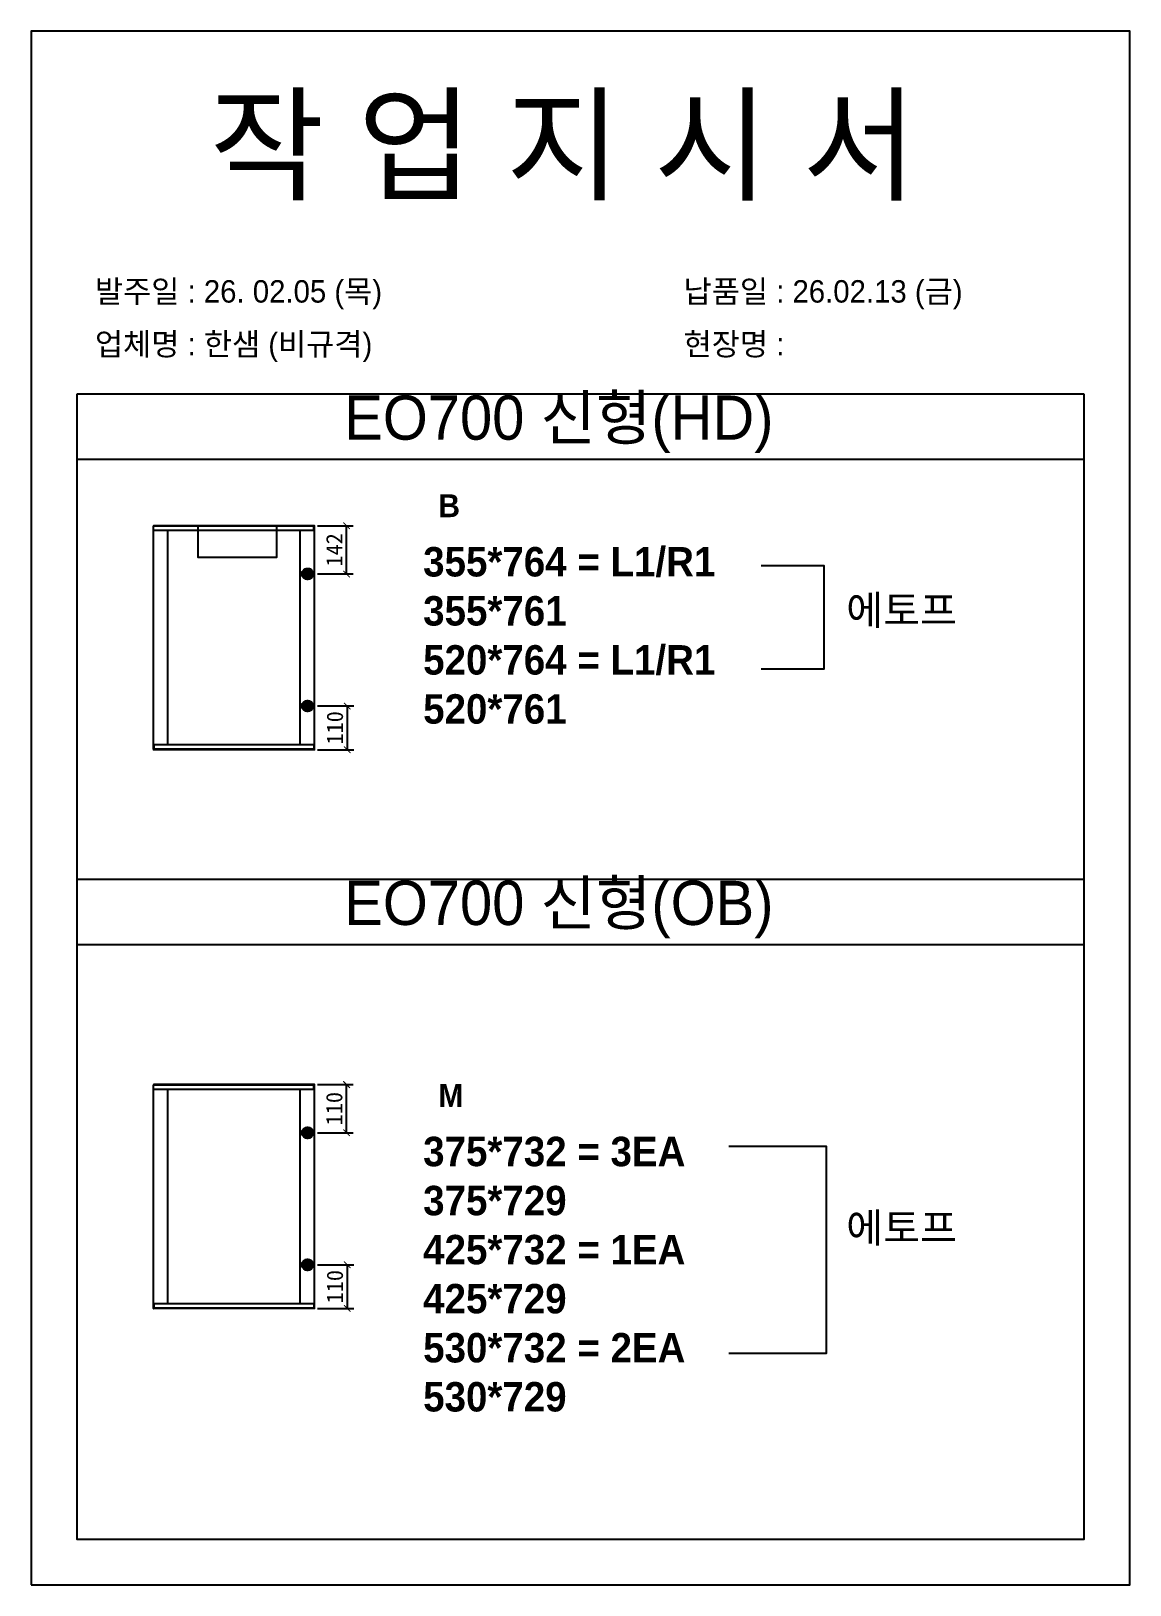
# Model space of a CAD drawing. Header units: millimetres. Extents: x -44117 to 256353, y -2095463 to 65325.
# Drawn here: x 110609 to 112289, y -697853 to -695477 of the extents above; entities that cross this region are included whole.
import ezdxf

# ---------------------------------------------------------------- set-up
doc = ezdxf.new("R2010")
doc.units = ezdxf.units.MM
doc.header["$LTSCALE"] = 10
doc.layers.add('Layer1', color=7, linetype='Continuous', lineweight=70)
doc.styles.add('MtX_Gulim', font='')
doc.styles.get('MtX_Gulim').set_extended_font_data('Gulim', bold=True)
doc.dimstyles.new('ISO-25', dxfattribs={"dimtxt": 2.5, "dimasz": 2.5, "dimexe": 1, "dimexo": 1, "dimtad": 1, "dimtxsty": 'Standard', "dimblk": 'ARCHTICK', "dimcen": 2.5, "dimadec": 0, "dimazin": 0, "dimtfac": 1, "dimtmove": 0, "dimatfit": 3, "dimfxl": 0, "dimarcsym": 0})

msp = doc.modelspace()

# ---------------------------------------------------------------- texts
at = {"linetype": 'Continuous', "style": 'MtX_Gulim'}
for s, p in [('B', (111231.4088, -696220.15977)), ('M', (111231.4088, -697121.89776))]:
    msp.add_text(s, height=35.04934, dxfattribs=at).set_placement(p)
at = {"attachment_point": 1}
for s, width, gutter_width, heights, insert, char_height in [('{\\fGulim|b0|i0|c129|p50;작 업 지 시 서}', 3307.3198183, 12.5, [-155.84554], (110881.54481, -695581.03212), 140), ('\\pt11;{\\fGulim|b0|i0|c129|p50;발주일 : 26. 02.05 (목)}', 3307.3198183, 12.5, [34.50412], (110706.33545, -695857.75254), 34.3), ('{\\fGulim|b0|i0|c129|p50;납품일 : 26.02.13 (금)}', 3307.3198183, 12.5, [35.09023], (111606.31344, -695857.75254), 34.3), ('{\\fGulim|b0|i0|c129|p50;업체명 : 한샘 (비규격)}', 3307.3198183, 12.5, [36.11279], (110706.33545, -695938.40871), 34.3), ('{\\fGulim|b0|i0|c129|p50;현장명 : }', 3307.3198183, 12.5, [-38.2735], (111606.31344, -695938.40871), 34.3), ('{\\fGulim|b0|i0|c129|p50;EO700 신형(HD)}', 1597.0710432, 6.03612, [-85.06834], (111087.57113, -696034.08651), 67.6045736), ('{\\f굴림|b1|i0|c129|p50;355*764 = L1/R1\\P\\C1;355*761\\P\\C256;520*764 = L1/R1\\P\\C1;520*761}', 13607.1496112, 175, [-279.70238], (111208.18164, -696265.84681), 45), ('{\\f굴림|b1|i0|c129|p50;에토프}', 13607.1496112, 175, [-50.05952], (111855.00247, -696340.02217), 45), ('{\\fGulim|b0|i0|c129|p50;EO700 신형(OB)}', 1597.0710432, 6.03612, [-85.06834], (111087.57113, -696776.15783), 67.6045736), ('{\\f굴림|b1|i0|c129|p50;375*732 = 3EA\\P\\C1;375*729\\P\\C256;425*732 = 1EA\\P\\C1;425*729\\P\\C256;530*732 = 2EA\\P\\C1;530*729}', 13607.1496112, 175, [-421.60714], (111208.18164, -697167.5848), 45), ('{\\f굴림|b1|i0|c129|p50;에토프}', 13607.1496112, 175, [-50.05952], (111855.00247, -697284.26772), 45)]:
    msp.add_mtext_dynamic_manual_height_columns(s, width=width, gutter_width=gutter_width, heights=heights, dxfattribs=dict(at, insert=insert, char_height=char_height))

# ---------------------------------------------------------------- blocks, each defined once
blk = doc.blocks.new('_ArchTick')
at = {"color": 0, "linetype": 'ByBlock', "const_width": 0.15}
blk.add_lwpolyline([(-0.5, -0.5), (0.5, 0.5)], dxfattribs=at)
blk = doc.blocks.new('*D4752')
at = {"color": 0, "lineweight": -2}
for p, q in [((111046.5, -696233.4), (111101.1, -696233.4)), ((111091.1, -696307), (111091.1, -696233.4)), ((111046.5, -696307), (111101.1, -696307))]:
    blk.add_line(p, q, dxfattribs=at)
at = {"layer": 'Defpoints', "color": 0}
for p in [(111031.5, -696233.4), (111091.1, -696233.4), (111031.5, -696307)]:
    blk.add_point(p, dxfattribs=at)
at = {"color": 0, "lineweight": -2, "xscale": 10, "yscale": 10, "zscale": 10}
for p, rotation in [((111091.1, -696233.4), 90), ((111091.1, -696307), 270)]:
    blk.add_blockref('_ArchTick', p, dxfattribs=dict(at, rotation=rotation))
at = {"color": 0, "insert": (111072.3, -696270.2), "char_height": 25, "attachment_point": 5, "rotation": 90}
blk.add_mtext('142', dxfattribs=at)
blk = doc.blocks.new('*D4753')
at = {"color": 0, "lineweight": -2}
for p, q in [((111046.5, -696508.9), (111102.1, -696508.9)), ((111092.1, -696508.9), (111092.1, -696575.7)), ((111046.5, -696575.7), (111102.1, -696575.7))]:
    blk.add_line(p, q, dxfattribs=at)
at = {"layer": 'Defpoints', "color": 0}
for p in [(111031.5, -696508.9), (111031.5, -696575.7), (111092.1, -696575.7)]:
    blk.add_point(p, dxfattribs=at)
at = {"color": 0, "lineweight": -2, "xscale": 10, "yscale": 10, "zscale": 10}
for p, rotation in [((111092.1, -696508.9), 90), ((111092.1, -696575.7), 270)]:
    blk.add_blockref('_ArchTick', p, dxfattribs=dict(at, rotation=rotation))
at = {"color": 0, "insert": (111073.3, -696542.3), "char_height": 25, "attachment_point": 5, "rotation": 90}
blk.add_mtext('110', dxfattribs=at)
blk = doc.blocks.new('*D4754')
at = {"color": 0, "lineweight": -2}
for p, q in [((111046.5, -697087.8), (111101.1, -697087.8)), ((111091.1, -697161.5), (111091.1, -697087.8)), ((111046.5, -697161.5), (111101.1, -697161.5))]:
    blk.add_line(p, q, dxfattribs=at)
at = {"layer": 'Defpoints', "color": 0}
for p in [(111031.5, -697087.8), (111091.1, -697087.8), (111031.5, -697161.5)]:
    blk.add_point(p, dxfattribs=at)
at = {"color": 0, "lineweight": -2, "xscale": 10, "yscale": 10, "zscale": 10}
for p, rotation in [((111091.1, -697087.8), 90), ((111091.1, -697161.5), 270)]:
    blk.add_blockref('_ArchTick', p, dxfattribs=dict(at, rotation=rotation))
at = {"color": 0, "insert": (111072.3, -697124.6), "char_height": 25, "attachment_point": 5, "rotation": 90}
blk.add_mtext('110', dxfattribs=at)
blk = doc.blocks.new('*D4755')
at = {"color": 0, "lineweight": -2}
for p, q in [((111046.5, -697363.3), (111102.1, -697363.3)), ((111092.1, -697363.3), (111092.1, -697430.2)), ((111046.5, -697430.2), (111102.1, -697430.2))]:
    blk.add_line(p, q, dxfattribs=at)
at = {"layer": 'Defpoints', "color": 0}
for p in [(111031.5, -697363.3), (111031.5, -697430.2), (111092.1, -697430.2)]:
    blk.add_point(p, dxfattribs=at)
at = {"color": 0, "lineweight": -2, "xscale": 10, "yscale": 10, "zscale": 10}
for p, rotation in [((111092.1, -697363.3), 90), ((111092.1, -697430.2), 270)]:
    blk.add_blockref('_ArchTick', p, dxfattribs=dict(at, rotation=rotation))
at = {"color": 0, "insert": (111073.3, -697396.8), "char_height": 25, "attachment_point": 5, "rotation": 90}
blk.add_mtext('110', dxfattribs=at)

# ---------------------------------------------------------------- dimensions: what is measured, and where the dimension line sits
for base, p1, p2, text, picture, middle in [((111091.09738, -696233.36988), (111031.48361, -696306.98636), (111031.48361, -696233.36988), '142', '*D4752', (111072.34738, -696270.17812)), ((111092.05086, -696575.7487), (111031.48361, -696508.86432), (111031.48361, -696575.7487), '110', '*D4753', (111073.30086, -696542.30651)), ((111091.09738, -697087.83755), (111031.48361, -697161.45402), (111031.48361, -697087.83755), '110', '*D4754', (111072.34738, -697124.64579)), ((111092.05086, -697430.21636), (111031.48361, -697363.33198), (111031.48361, -697430.21636), '110', '*D4755', (111073.30086, -697396.77417))]:
    dim = msp.add_linear_dim(base=base, p1=p1, p2=p2, angle=90, text=text, dimstyle='ISO-25', override={"dimscale": 10, "dimasz": 1, "dimexo": 1.5, "dimtxsty": 'Standard'})
    dim.commit()
    dim.dimension.update_dxf_attribs({"geometry": picture, "text_midpoint": middle})

# ---------------------------------------------------------------- linework, layer by layer
for p, q in [((112218.7382, -696032.03933), (110678.7382, -696032.03933)), ((112218.7382, -696132.03933), (110678.7382, -696132.03933)), ((110795.62095, -696233.61584), (110795.62095, -696575.50273)), ((111042.12159, -696234.05857), (110795.62095, -696234.05857)), ((111041.87563, -696233.36988), (110795.86691, -696233.36988)), ((111040.89178, -696240.74873), (111040.89178, -696233.36988)), ((111042.12159, -696575.50273), (111042.12159, -696233.61584)), ((111042.12159, -696240.74873), (110795.62095, -696240.74873)), ((110817.51155, -696240.25681), (110817.51155, -696568.36984)), ((111019.98503, -696568.36984), (111019.98503, -696240.74873)), ((111042.12159, -696568.36984), (110795.62095, -696568.36984)), ((110796.85076, -696575.7487), (110796.85076, -696568.36984)), ((111040.89178, -696568.36984), (111040.89178, -696575.7487)), ((111042.12159, -696575.06), (110795.62095, -696575.06)), ((111041.87563, -696575.7487), (110795.86691, -696575.7487)), ((112218.7382, -696774.11064), (110678.7382, -696774.11064)), ((112218.7382, -696874.11064), (110678.7382, -696874.11064)), ((110795.62095, -697088.08351), (110795.62095, -697429.97039)), ((111042.12159, -697088.52624), (110795.62095, -697088.52624)), ((111041.87563, -697087.83755), (110795.86691, -697087.83755)), ((111040.89178, -697095.2164), (111040.89178, -697087.83755)), ((111042.12159, -697429.97039), (111042.12159, -697088.08351)), ((111042.12159, -697095.2164), (110795.62095, -697095.2164)), ((110817.51155, -697094.72448), (110817.51155, -697422.83751)), ((111019.98503, -697422.83751), (111019.98503, -697095.2164)), ((111042.12159, -697422.83751), (110795.62095, -697422.83751)), ((110796.85076, -697430.21636), (110796.85076, -697422.83751)), ((111040.89178, -697422.83751), (111040.89178, -697430.21636)), ((111042.12159, -697429.52767), (110795.62095, -697429.52767)), ((111041.87563, -697430.21636), (110795.86691, -697430.21636))]:
    msp.add_line(p, q)
msp.add_lwpolyline([(110608.7382, -697852.8696), (112288.7382, -697852.8696), (112288.7382, -695476.8696), (110608.7382, -695476.8696)], close=True)
for points in [[(110678.7382, -696032.03933), (110678.7382, -697782.8696), (112218.7382, -697782.8696), (112218.7382, -696032.03933)], [(110983.91292, -696233.36988), (110983.91292, -696281.74003), (110863.97352, -696281.74003), (110863.97352, -696233.36988)], [(111725.15272, -696293.98623), (111820.8979, -696293.98623), (111820.8979, -696452.46101), (111725.15272, -696452.46101)], [(111675.62936, -697182.10529), (111824.19946, -697182.10529), (111824.19946, -697499.05485), (111675.62936, -697499.05485)]]:
    msp.add_lwpolyline(points)
for centre, start, end in [((111041.87563, -696233.61584), 0, 90), ((110795.86691, -696575.50273), 180, 270), ((111041.87563, -696575.50273), 270, 0), ((111041.87563, -697088.08351), 0, 90), ((110795.86691, -697429.9704), 180, 270), ((111041.87563, -697429.9704), 270, 0)]:
    msp.add_arc(centre, 0.24596, start, end)
at = {"layer": 'Layer1'}
for p, q in [((111031.48361, -696297.92116), (111031.48361, -696316.05156)), ((111031.48361, -696517.92952), (111031.48361, -696499.79912)), ((111031.48361, -697152.38882), (111031.48361, -697170.51923)), ((111031.48361, -697372.39719), (111031.48361, -697354.26678))]:
    msp.add_line(p, q, dxfattribs=at)
for points in [[(111040.54881, -696306.98636), (111022.41841, -696306.98636)], [(111040.54881, -696508.86432), (111022.41841, -696508.86432)], [(111040.54881, -697161.45402), (111022.41841, -697161.45402)], [(111040.54881, -697363.33198), (111022.41841, -697363.33198)]]:
    msp.add_lwpolyline(points, close=True, dxfattribs=at)
for centre in [(111031.48361, -696306.98636), (111031.48361, -696508.86432), (111031.48361, -697161.45402), (111031.48361, -697363.33198)]:
    msp.add_circle(centre, 6.04347, dxfattribs=at)

msp.set_redraw_order([(e.dxf.handle, doc.entitydb.next_handle()) for e in msp.query("TEXT MTEXT ATTDEF DIMENSION ARC_DIMENSION")])  # texts and dimensions are drawn at this point

doc.saveas('drawing.dxf')
